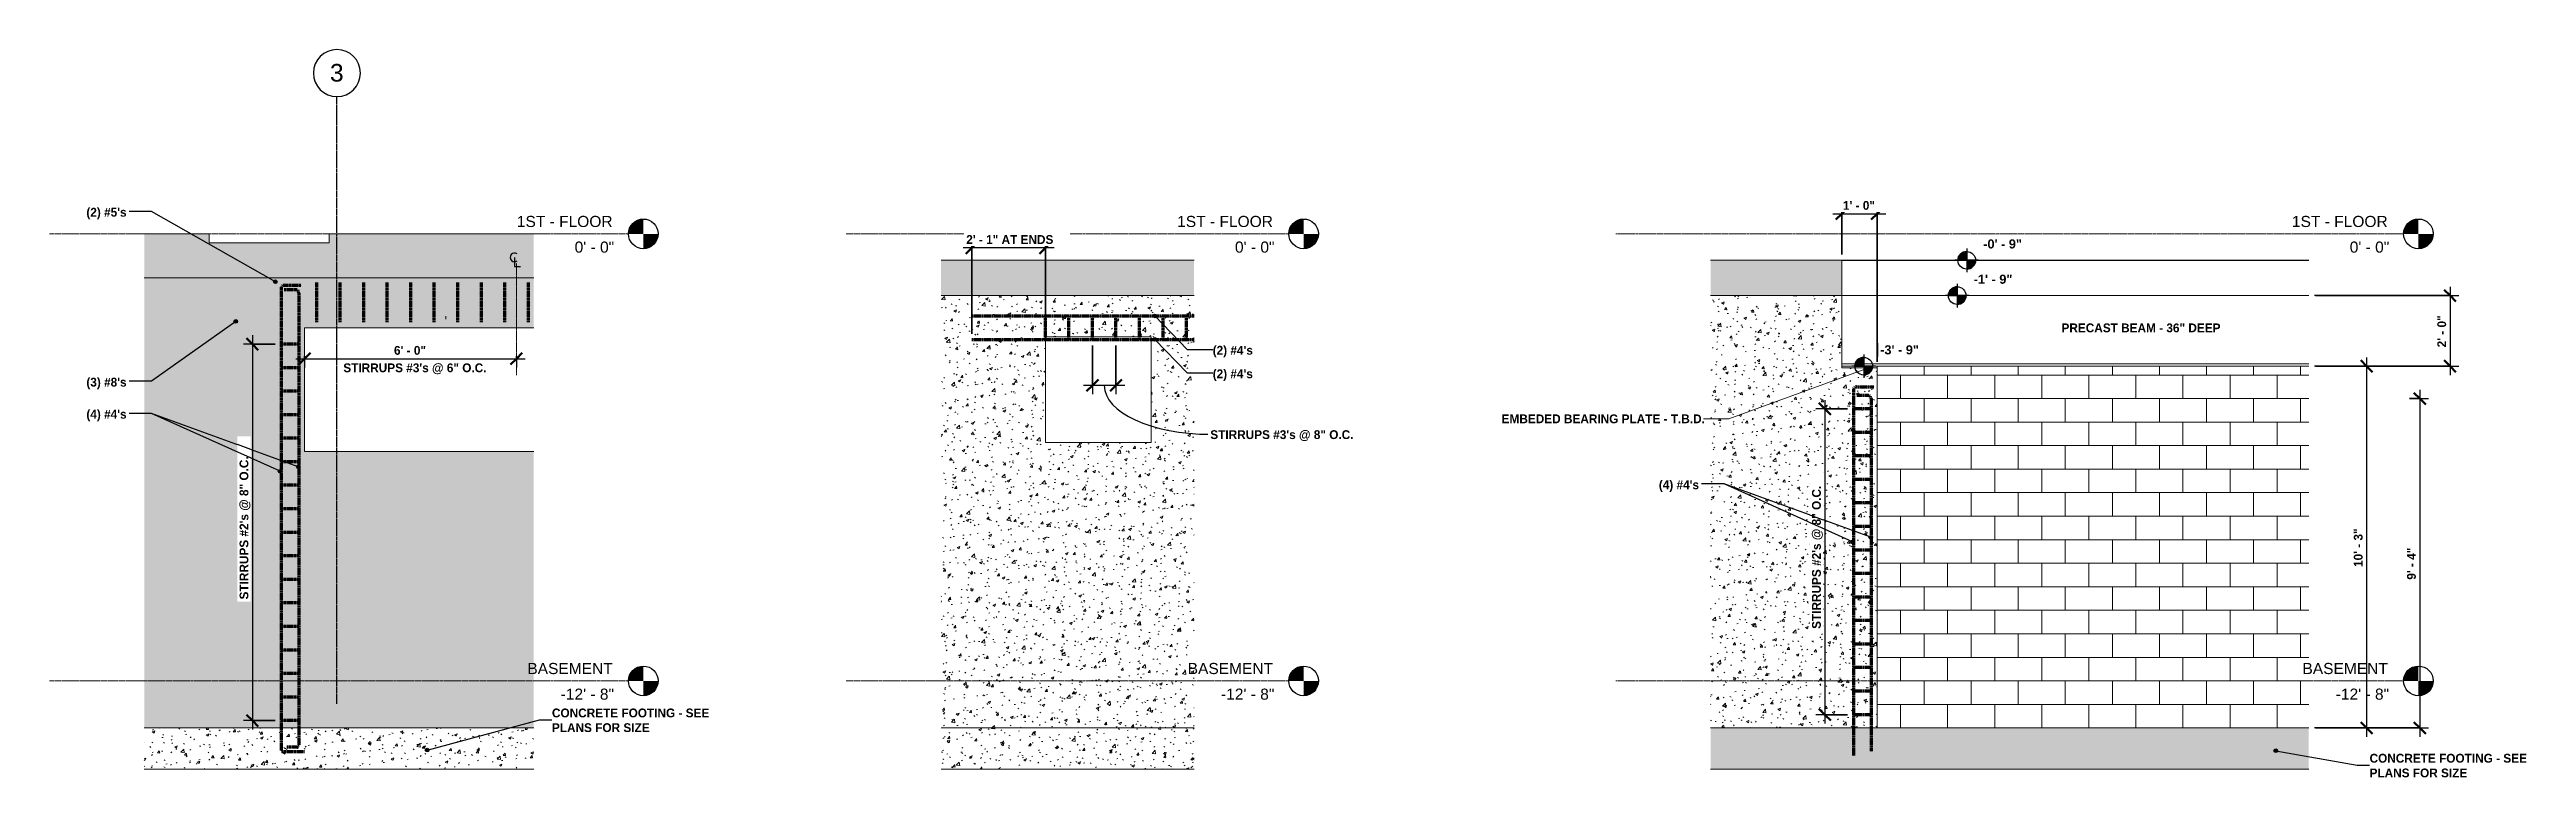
# Model space of a CAD drawing. Header units: inches. Extents: x -11943 to -10128, y -204 to 11732.
# Drawn here: x -10970 to -10128, y -185 to 63 of the extents above; entities that cross this region are included whole.
import ezdxf

# ---------------------------------------------------------------- set-up
doc = ezdxf.new("R2010")
doc.units = ezdxf.units.IN
doc.header["$MEASUREMENT"] = 0
for name, pattern in [('Center 1_4_', [0.53125, 0.25, -0.09375, 0.09375, -0.09375]), ('Dash 1_16_', [0.125, 0.0625, -0.0625]), ('Grid Line 1_2_', [0.875, 0.5, -0.125, 0.125, -0.125])]:
    doc.linetypes.add(name, pattern=pattern)
for name, color, linetype, lineweight in [('A-ANNO-DIMS', 211, 'Continuous', 9), ('A-ANNO-DIMS-32', 211, 'Continuous', 9), ('A-ANNO-IDEN', 131, 'Continuous', 30), ('A-ANNO-NOTE', 131, 'Continuous', 30), ('A-DETL', 90, 'Continuous', 9), ('A-DETL-CNTR', 5, 'Center 1_4_', 9), ('A-FLOR-LEVL', 51, 'Continuous', 9), ('A-WALL-PATT', 111, 'Continuous', 18), ('G-ANNO-DIMS', 111, 'Continuous', 9), ('G-ANNO-TEXT', 231, 'Continuous', 9), ('S-BEAM', 12, 'Continuous', 9), ('S-BEAM-IDEN', 2, 'Continuous', 30), ('S-FNDN', 32, 'Continuous', 18), ('S-GRID', 1, 'Continuous', 9), ('S-GRID-IDEN', 1, 'Continuous', 30)]:
    doc.layers.add(name, color=color, linetype=linetype, lineweight=lineweight)
doc.styles.add('Arial', font='arial.ttf', dxfattribs={"height": 6})
doc.styles.add('Arial_1', font='arial.ttf', dxfattribs={"height": 3.779528})
doc.styles.add('Arial_B_2', font='arialbd.ttf', dxfattribs={"height": 3.095238})
doc.styles.add('Century Gothic_B', font='', dxfattribs={"height": 3})
doc.styles.get('Century Gothic_B').set_extended_font_data('Century Gothic', bold=True)
doc.dimstyles.new('OD__1_16__Tol___2', dxfattribs={"dimscale": 12, "dimtxt": 3.132505, "dimasz": 0.333333, "dimexe": 0.25, "dimexo": 0.166667, "dimgap": 0.041667, "dimtad": 1, "dimdec": 4, "dimrnd": 0.0625, "dimzin": 3, "dimdsep": 46, "dimlunit": 4, "dimtxsty": 'Century Gothic_B', "dimblk1": 'OBLIQUE', "dimblk2": 'OBLIQUE', "dimsah": 1, "dimcen": 0.09, "dimdle": 0.25, "dimazin": 0, "dimtfac": 1, "dimtdec": 4, "dimtix": 1, "dimtmove": 0, "dimatfit": 3, "dimfxl": 1, "dimtvp": 1, "dimtfill": 1, "dimfrac": 2, "dimtolj": 1, "dimtzin": 0, "dimlwd": 30, "dimlwe": 30, "dimarcsym": 2})
doc.dimstyles.new('OD__1_4__Tol__', dxfattribs={"dimscale": 12, "dimtxt": 3.132505, "dimasz": 0.333333, "dimexe": 0.25, "dimexo": 0.166667, "dimgap": 0.041667, "dimtad": 1, "dimrnd": 0.25, "dimzin": 1, "dimdsep": 46, "dimlunit": 4, "dimtxsty": 'Century Gothic_B', "dimblk1": 'OBLIQUE', "dimblk2": 'OBLIQUE', "dimsah": 1, "dimcen": 0.09, "dimdle": 0.25, "dimazin": 0, "dimtfac": 1, "dimtdec": 4, "dimtix": 1, "dimtmove": 1, "dimatfit": 3, "dimfxl": 1, "dimtvp": 1, "dimtfill": 1, "dimfrac": 2, "dimtolj": 1, "dimtzin": 0, "dimlwd": 30, "dimlwe": 30, "dimarcsym": 2})
doc.dimstyles.new('OD__1_4__Tol___1', dxfattribs={"dimscale": 12, "dimtxt": 3.132505, "dimasz": 0.333333, "dimexe": 0.25, "dimexo": 0.166667, "dimgap": 0.041667, "dimtad": 1, "dimrnd": 0.25, "dimzin": 1, "dimdsep": 46, "dimlunit": 4, "dimtxsty": 'Century Gothic_B', "dimblk1": 'OBLIQUE', "dimblk2": 'OBLIQUE', "dimsah": 1, "dimcen": 0.09, "dimdle": 0.25, "dimazin": 0, "dimtfac": 1, "dimtdec": 4, "dimtix": 1, "dimtmove": 0, "dimatfit": 3, "dimfxl": 1, "dimtvp": 1, "dimtfill": 1, "dimfrac": 2, "dimtolj": 1, "dimtzin": 0, "dimlwd": 30, "dimlwe": 30, "dimarcsym": 2})
pattern_1 = [(50, (-10785.496, 0), (9.18064, -0.8031), [0.96, -10.56]), (355, (-10785.496, 0), (-1.7756, 9.6284), [0.768, -8.448]), (100.451, (-10784.731, -0.067), (7.4051, 8.82464), [0.816, -8.975]), (46.184, (-10785.496, 2.56), (13.6606, -2.1188), [1.44, -15.84]), (96.636, (-10784.358, 2.383), (11.9632, 12.469), [1.224, -13.462]), (351.184, (-10785.496, 2.56), (11.9633, 12.4688), [1.152, -12.672]), (21, (-10784.216, 1.92), (7.64023, -5.15327), [0.96, -10.56]), (326, (-10784.216, 1.92), (3.11497, 9.282), [0.768, -8.448]), (71.451, (-10783.579, 1.491), (10.75492, 4.12814), [0.816, -8.975]), (37.5, (-10785.4958, 0), (0.15515, 4.260964), [0.422, -7.923, 0.422, -8.154, -8.48]), (37.5, (-10785.4958, 0), (0.15515, 4.260964), [-16.922, 0.422, -8.058]), (7.5, (-10785.4958, 0), (3.36682, 5.04865), [0.422, -4.467, 0.422, -7.731, -3.232]), (7.5, (-10785.4958, 0), (3.36682, 5.04865), [-13.043, 0.422, -2.81]), (327.5, (-10788.3508, 0), (6.833054, -0.288593), [0.422, -2.778, 0.422, -9.562, -13.248]), (327.5, (-10788.3508, 0), (6.833054, -0.288593), [-13.184, 0.422, -12.826]), (317.5, (-10789.631, 0), (7.46493, 1.28143), [0.422, -3.738, 0.422, -6.208, -9.408]), (317.5, (-10789.631, 0), (7.46493, 1.28143), [-10.79, 0.422, -8.986])]
pattern_2 = [(50, (-9811.397, 0), (9.180645, -0.80309), [0.96, -10.56]), (355, (-9811.397, 0), (-1.77559, 9.62839), [0.768, -8.448]), (100.451, (-9810.632, -0.067), (7.405105, 8.82464), [0.816, -8.975]), (46.184, (-9811.397, 2.56), (13.66062, -2.1188), [1.44, -15.84]), (96.636, (-9810.258, 2.383), (11.96321, 12.46902), [1.224, -13.462]), (351.184, (-9811.397, 2.56), (11.96333, 12.4688), [1.152, -12.672]), (21, (-9810.117, 1.92), (7.640226, -5.153266), [0.96, -10.56]), (326, (-9810.117, 1.92), (3.11497, 9.282), [0.768, -8.448]), (71.451, (-9809.48, 1.491), (10.75492, 4.12814), [0.816, -8.975]), (37.5, (-9811.3972, 0), (0.155151, 4.260964), [0.422, -7.923, 0.422, -8.154, -8.48]), (37.5, (-9811.3972, 0), (0.155151, 4.260964), [-16.922, 0.422, -8.058]), (7.5, (-9811.397, 0), (3.366823, 5.04865), [0.422, -4.467, 0.422, -7.731, -3.232]), (7.5, (-9811.397, 0), (3.366823, 5.04865), [-13.043, 0.422, -2.81]), (327.5, (-9814.2512, 0), (6.833054, -0.288593), [0.422, -2.778, 0.422, -9.562, -13.248]), (327.5, (-9814.2512, 0), (6.833054, -0.288593), [-13.184, 0.422, -12.826]), (317.5, (-9815.531, 0), (7.464926, 1.28143), [0.422, -3.738, 0.422, -6.208, -9.408]), (317.5, (-9815.531, 0), (7.464926, 1.28143), [-10.79, 0.422, -8.986])]
pattern_3 = [(50, (-11453.3955, 0), (9.180645, -0.803093), [0.96, -10.56]), (355, (-11453.3955, 0), (-1.77559, 9.62839), [0.768, -8.448]), (100.451, (-11452.6305, -0.067), (7.405105, 8.824643), [0.816, -8.975]), (46.184, (-11453.396, 2.56), (13.66062, -2.11881), [1.44, -15.84]), (96.636, (-11452.258, 2.383), (11.96321, 12.46902), [1.224, -13.462]), (351.184, (-11453.396, 2.56), (11.96333, 12.46879), [1.152, -12.672]), (21, (-11452.1155, 1.92), (7.640226, -5.153266), [0.96, -10.56]), (326, (-11452.1155, 1.92), (3.11497, 9.282), [0.768, -8.448]), (71.451, (-11451.4795, 1.491), (10.75492, 4.12814), [0.816, -8.975]), (37.5, (-11453.3955, 0), (0.155151, 4.260964), [0.422, -7.923, 0.422, -8.154, -8.48]), (37.5, (-11453.3955, 0), (0.155151, 4.260964), [-16.922, 0.422, -8.058]), (7.5, (-11453.3955, 0), (3.366823, 5.04865), [0.422, -4.467, 0.422, -7.731, -3.232]), (7.5, (-11453.3955, 0), (3.366823, 5.04865), [-13.043, 0.422, -2.81]), (327.5, (-11456.2505, 0), (6.833054, -0.288593), [0.422, -2.778, 0.422, -9.562, -13.248]), (327.5, (-11456.2505, 0), (6.833054, -0.288593), [-13.184, 0.422, -12.826]), (317.5, (-11457.5305, 0), (7.464926, 1.28143), [0.422, -3.738, 0.422, -6.208, -9.408]), (317.5, (-11457.5305, 0), (7.464926, 1.28143), [-10.79, 0.422, -8.986])]

msp = doc.modelspace()

# ---------------------------------------------------------------- texts
at = {"layer": 'A-ANNO-IDEN', "lineweight": 9, "char_height": 3, "attachment_point": 1, "style": 'Century Gothic_B'}
for s, insert, width in [('CONCRETE FOOTING - SEE', (-10799.47476, -161.39479), 64.236), ('PLANS FOR SIZE', (-10799.47476, -166.39479), 37.673), ('CONCRETE FOOTING - SEE', (-10181.55049, -176.79293), 64.236), ('PLANS FOR SIZE', (-10181.55049, -181.79293), 37.673)]:
    msp.add_mtext(s, dxfattribs=dict(at, insert=insert, width=width))
at = {"layer": 'A-ANNO-NOTE', "lineweight": 9, "char_height": 3, "width": 17.574, "attachment_point": 1, "style": 'Century Gothic_B'}
for s, insert in [("(2) #5's", (-10957.74868, 8.84762)), ("(3) #8's", (-10957.74868, -48.93195)), ("(4) #4's", (-10957.74868, -59.82767)), ("(4) #4's", (-10423.17709, -83.82767)), ("(4) #4's", (-10423.17709, -83.82767))]:
    msp.add_mtext(s, dxfattribs=dict(at, insert=insert))
at = {"layer": 'A-FLOR-LEVL', "attachment_point": 1, "style": 'Arial_1'}
for s, insert, char_height, width in [('1ST - FLOOR', (-10811.41137, 6.1025), 3.7795276, 40.097), ('1ST - FLOOR', (-10586.92208, 6.1025), 3.7795276, 40.097), ('1ST - FLOOR', (-10207.95075, 6.1025), 3.7795276, 40.097), ('0\' - 0"', (-10791.76069, -2.61348), 3.779528, 16.564), ('0\' - 0"', (-10567.2714, -2.61348), 3.779528, 16.564), ('0\' - 0"', (-10188.30007, -2.61348), 3.779528, 16.564), ('BASEMENT', (-10807.83342, -145.8975), 3.779528, 35.754), ('BASEMENT', (-10583.34413, -145.8975), 3.779528, 35.754), ('BASEMENT', (-10204.3728, -145.8975), 3.779528, 35.754), ('-12\' - 8"', (-10796.5103, -154.61348), 3.779528, 22.321), ('-12\' - 8"', (-10572.02101, -154.61348), 3.779528, 22.321), ('-12\' - 8"', (-10193.04968, -154.61348), 3.779528, 22.321)]:
    msp.add_mtext(s, dxfattribs=dict(at, insert=insert, char_height=char_height, width=width))
at = {"layer": 'G-ANNO-TEXT', "color": 147, "lineweight": 20, "insert": (-10476.60956, -61.39725), "char_height": 3, "width": 79.992, "attachment_point": 1, "style": 'Century Gothic_B'}
msp.add_mtext('EMBEDED BEARING PLATE - T.B.D.', dxfattribs=at)
at = {"layer": 'S-BEAM-IDEN', "lineweight": 9, "insert": (-10286.2916, -30.46795), "char_height": 3, "width": 63.125, "attachment_point": 1, "style": 'Century Gothic_B'}
msp.add_mtext('PRECAST BEAM - 36" DEEP', dxfattribs=at)
at = {"layer": 'S-GRID-IDEN', "lineweight": 9, "insert": (-10874.94884, 57.76461), "char_height": 6, "width": 5.656, "attachment_point": 1, "style": 'Arial'}
msp.add_mtext('3', dxfattribs=at)

# ---------------------------------------------------------------- blocks, each defined once
blk = doc.blocks.new('Grid - Grid Head - Circle-1738874-DETAIL - REBAR AT AIR INTAKE')
at = {"layer": 'S-GRID-IDEN'}
for start, end in [(0, 180), (180, 360)]:
    blk.add_arc((-2827.32, 54.67), 8, start, end, dxfattribs=at)
blk = doc.blocks.new('Level - Extremo inicial de nivel - Círculo-11789-DETAIL - REBAR AT AIR INTAKE')
at = {"layer": 'A-FLOR-LEVL'}
h = blk.add_hatch(color=256, dxfattribs=at)
edge = h.paths.add_edge_path(flags=0)
edge.add_line((-2723.16, -152), (-2728.2, -152))
edge.add_arc((-2723.16, -152), 5.04, 90, 180, ccw=False)
edge.add_line((-2723.16, -146.96), (-2723.16, -152))
h = blk.add_hatch(color=256, dxfattribs=at)
edge = h.paths.add_edge_path(flags=0)
edge.add_line((-2723.16, -157.04), (-2723.16, -152))
edge.add_line((-2723.16, -152), (-2718.12, -152))
edge.add_arc((-2723.16, -152), 5.04, 270, 360, ccw=False)
at = {"layer": 'A-FLOR-LEVL', "lineweight": 30}
blk.add_circle((-2723.16, -152), 5.04, dxfattribs=at)
blk = doc.blocks.new('DIMBLOCK27-DETAIL - REBAR AT AIR INTAKE')
at = {"layer": 'A-ANNO-DIMS-32', "lineweight": 50}
for p, q in [((-10883.57, -42.47), (-10881.57, -40.47)), ((-10811.57, -42.47), (-10809.57, -40.47)), ((-10883.57, -42.47), (-10885.57, -44.47)), ((-10811.57, -42.47), (-10813.57, -44.47))]:
    blk.add_line(p, q, dxfattribs=at)
at = {"layer": 'A-ANNO-DIMS-32', "lineweight": 30}
for p, q in [((-10883.57, -41.64), (-10883.57, -45.47)), ((-10883.57, -42.47), (-10883.57, -41.64)), ((-10811.57, -41.64), (-10811.57, -45.47)), ((-10811.57, -42.47), (-10811.57, -41.64)), ((-10886.57, -42.47), (-10808.57, -42.47))]:
    blk.add_line(p, q, dxfattribs=at)
at = {"layer": 'A-ANNO-DIMS-32', "color": 0, "lineweight": 30, "insert": (-10870.4, -44.05), "char_height": 3, "width": 54.7741, "attachment_point": 1, "line_spacing_factor": 0.984502, "style": 'Century Gothic_B', "bg_fill": 3, "box_fill_scale": 1.25, "bg_fill_color": 256, "bg_fill_true_color": 13158600, "bg_fill_transparency": 0}
blk.add_mtext('STIRRUPS #3\'s @ 6" O.C.', dxfattribs=at)
at = {"layer": 'A-ANNO-DIMS-32', "color": 0, "lineweight": 30, "insert": (-10853.17, -38.12), "char_height": 3, "width": 13.425, "attachment_point": 1, "line_spacing_factor": 0.984502, "style": 'Century Gothic_B', "bg_fill": 3, "box_fill_scale": 1.25, "bg_fill_color": 256, "bg_fill_true_color": 13158600, "bg_fill_transparency": 0}
blk.add_mtext('6\' - 0"', dxfattribs=at)
blk = doc.blocks.new('_Oblique')
at = {"color": 0, "linetype": 'ByBlock', "lineweight": -2}
blk.add_line((-0.5, -0.5), (0.5, 0.5), dxfattribs=at)
blk = doc.blocks.new('DIMBLOCK28-DETAIL - REBAR AT AIR INTAKE')
at = {"layer": 'A-ANNO-DIMS-32', "lineweight": 30}
for p, q in [((-10893.57, -37.5), (-10904.32, -37.5)), ((-10901.32, -34.5), (-10901.32, -168.5)), ((-10901.32, -37.5), (-10893.57, -37.5)), ((-10893.57, -165.5), (-10904.32, -165.5)), ((-10901.32, -165.5), (-10893.57, -165.5))]:
    blk.add_line(p, q, dxfattribs=at)
at = {"layer": 'A-ANNO-DIMS-32', "lineweight": 50}
for p, q in [((-10901.32, -37.5), (-10903.32, -35.5)), ((-10901.32, -37.5), (-10899.32, -39.5)), ((-10901.32, -165.5), (-10903.32, -163.5)), ((-10901.32, -165.5), (-10899.32, -167.5))]:
    blk.add_line(p, q, dxfattribs=at)
at = {"layer": 'A-ANNO-DIMS-32', "color": 0, "lineweight": 30, "insert": (-10905.67, -124.32), "char_height": 3, "width": 54.7741, "attachment_point": 1, "rotation": 90, "line_spacing_factor": 0.984502, "style": 'Century Gothic_B', "bg_fill": 3, "box_fill_scale": 1.25, "bg_fill_color": 256, "bg_fill_true_color": 13158600, "bg_fill_transparency": 0}
blk.add_mtext('STIRRUPS #2\'s @ 8" O.C.', dxfattribs=at)
blk = doc.blocks.new('Centerline - Centerline 2-1738121-DETAIL - REBAR AT AIR INTAKE')
at = {"layer": 'A-ANNO-NOTE'}
for p, q in [((-2766.92, -8.07), (-2766.92, -11.07)), ((-2766.92, -11.07), (-2764.87, -11.07))]:
    blk.add_line(p, q, dxfattribs=at)
blk.add_arc((-2766.92, -8.02), 1.5, 55.77551, 308.03717, dxfattribs=at)
blk = doc.blocks.new('Level - Extremo inicial de nivel - Círculo-11789-DETAIL - REBAR AT EXHAUST LOUVERS')
at = {"layer": 'A-FLOR-LEVL'}
h = blk.add_hatch(color=256, dxfattribs=at)
edge = h.paths.add_edge_path(flags=0)
edge.add_line((2722.12, -152), (2717.08, -152))
edge.add_arc((2722.12, -152), 5.04, 90, 180, ccw=False)
edge.add_line((2722.12, -146.96), (2722.12, -152))
h = blk.add_hatch(color=256, dxfattribs=at)
edge = h.paths.add_edge_path(flags=0)
edge.add_line((2722.12, -157.04), (2722.12, -152))
edge.add_line((2722.12, -152), (2727.16, -152))
edge.add_arc((2722.12, -152), 5.04, 270, 360, ccw=False)
at = {"layer": 'A-FLOR-LEVL', "lineweight": 30}
blk.add_circle((2722.12, -152), 5.04, dxfattribs=at)
blk = doc.blocks.new('DIMBLOCK29-DETAIL - REBAR AT EXHAUST LOUVERS')
at = {"layer": 'A-ANNO-DIMS-32', "lineweight": 30}
for p, q in [((-10628.72, -4.78), (-10659.72, -4.78)), ((-10656.72, -34), (-10656.72, -1.78)), ((-10656.72, -4.78), (-10656.72, -34)), ((-10631.72, -33), (-10631.72, -1.78)), ((-10631.72, -4.78), (-10631.72, -33))]:
    blk.add_line(p, q, dxfattribs=at)
at = {"layer": 'A-ANNO-DIMS-32', "lineweight": 50}
for p, q in [((-10656.72, -4.78), (-10658.72, -6.78)), ((-10656.72, -4.78), (-10654.72, -2.78)), ((-10631.72, -4.78), (-10633.72, -6.78)), ((-10631.72, -4.78), (-10629.72, -2.78))]:
    blk.add_line(p, q, dxfattribs=at)
at = {"layer": 'A-ANNO-DIMS-32', "color": 0, "lineweight": 30, "insert": (-10658.62, -0.43), "char_height": 3, "width": 34.5471, "attachment_point": 1, "line_spacing_factor": 0.984502, "style": 'Century Gothic_B', "bg_fill": 3, "box_fill_scale": 1.25, "bg_fill_color": 256, "bg_fill_true_color": 13158600, "bg_fill_transparency": 0}
blk.add_mtext('2\' - 1" AT ENDS', dxfattribs=at)
blk = doc.blocks.new('DIMBLOCK30-DETAIL - REBAR AT EXHAUST LOUVERS')
at = {"layer": 'A-ANNO-DIMS-32', "lineweight": 30}
for p, q in [((-10615.72, -38), (-10615.72, -54.51)), ((-10615.72, -51.51), (-10615.72, -38)), ((-10607.72, -38), (-10607.72, -54.51)), ((-10607.72, -51.51), (-10607.72, -38)), ((-10604.72, -51.51), (-10618.72, -51.51))]:
    blk.add_line(p, q, dxfattribs=at)
at = {"layer": 'A-ANNO-DIMS-32', "lineweight": 50}
for p, q in [((-10615.72, -51.51), (-10613.72, -49.51)), ((-10607.72, -51.51), (-10605.72, -49.51)), ((-10615.72, -51.51), (-10617.72, -53.51)), ((-10607.72, -51.51), (-10609.72, -53.51))]:
    blk.add_line(p, q, dxfattribs=at)
at = {"layer": 'A-ANNO-DIMS-32', "lineweight": 30}
blk.add_ellipse((-10575.66, -51.51), major_axis=(36.06, 0), ratio=0.461743, start_param=3.141593, end_param=4.712389, dxfattribs=at)
at = {"layer": 'A-ANNO-DIMS-32', "color": 0, "lineweight": 30, "insert": (-10575.66, -66.77), "char_height": 3, "width": 54.7741, "attachment_point": 1, "line_spacing_factor": 0.984502, "style": 'Century Gothic_B', "bg_fill": 3, "box_fill_scale": 1.25, "bg_fill_color": 256, "bg_fill_true_color": 13158600, "bg_fill_transparency": 0}
blk.add_mtext('STIRRUPS #3\'s @ 8" O.C.', dxfattribs=at)
blk = doc.blocks.new('034100 - Precast Structural Concrete - Inverted Tee - PRECAST BEAM - 36_ DEEP-1973334-DETAIL - REINFORCING AT SOUTH WALL LINTELS Copy 1')
at = {"layer": 'S-BEAM', "color": 143}
for p, q in [((-11169.17, -21), (-11169.17, -9)), ((-11010.42, -9), (-11169.17, -9)), ((-11169.17, -9.06), (-11010.42, -9.06)), ((-11169.17, -44.21), (-11169.17, -21)), ((-11169.17, -21), (-11010.42, -21)), ((-11169.17, -45), (-11169.17, -44.21)), ((-11169.17, -44.21), (-11010.42, -44.21)), ((-11169.17, -45), (-11010.42, -45))]:
    blk.add_line(p, q, dxfattribs=at)
blk = doc.blocks.new('Level - Extremo inicial de nivel - Círculo-11789-DETAIL - REINFORCING AT SOUTH WALL LINTELS Copy 1')
at = {"layer": 'A-FLOR-LEVL'}
h = blk.add_hatch(color=256, dxfattribs=at)
edge = h.paths.add_edge_path(flags=0)
edge.add_line((-10973.14, -152), (-10978.18, -152))
edge.add_arc((-10973.14, -152), 5.04, 90, 180, ccw=False)
edge.add_line((-10973.14, -146.96), (-10973.14, -152))
h = blk.add_hatch(color=256, dxfattribs=at)
edge = h.paths.add_edge_path(flags=0)
edge.add_line((-10973.14, -157.04), (-10973.14, -152))
edge.add_line((-10973.14, -152), (-10968.1, -152))
edge.add_arc((-10973.14, -152), 5.04, 270, 360, ccw=False)
at = {"layer": 'A-FLOR-LEVL', "lineweight": 30}
blk.add_circle((-10973.14, -152), 5.04, dxfattribs=at)
blk = doc.blocks.new('DIMBLOCK31-DETAIL - REINFORCING AT SOUTH WALL LINTELS Copy 1')
at = {"layer": 'A-ANNO-DIMS-32', "lineweight": 30}
for p, q in [((-10182.56, -42), (-10182.56, -171)), ((-10182.56, -45), (-10200.24, -45)), ((-10199.99, -45), (-10179.56, -45)), ((-10182.56, -168), (-10200.24, -168)), ((-10199.99, -168), (-10179.56, -168))]:
    blk.add_line(p, q, dxfattribs=at)
at = {"layer": 'A-ANNO-DIMS-32', "lineweight": 50}
for p, q in [((-10182.56, -45), (-10184.56, -43)), ((-10182.56, -45), (-10180.56, -47)), ((-10182.56, -168), (-10184.56, -166)), ((-10182.56, -168), (-10180.56, -170))]:
    blk.add_line(p, q, dxfattribs=at)
at = {"layer": 'A-ANNO-DIMS-32', "color": 0, "lineweight": 30, "insert": (-10186.91, -113.26), "char_height": 3, "width": 16.2294, "attachment_point": 1, "rotation": 90, "line_spacing_factor": 0.984502, "style": 'Century Gothic_B', "bg_fill": 3, "box_fill_scale": 1.25, "bg_fill_color": 256, "bg_fill_true_color": 13158600, "bg_fill_transparency": 0}
blk.add_mtext('10\' - 3"', dxfattribs=at)
blk = doc.blocks.new('DIMBLOCK32-DETAIL - REINFORCING AT SOUTH WALL LINTELS Copy 1')
at = {"layer": 'A-ANNO-DIMS-32', "lineweight": 30}
for p, q in [((-10154.19, -21), (-10200.24, -21)), ((-10199.99, -21), (-10151.19, -21)), ((-10154.19, -18), (-10154.19, -48)), ((-10154.19, -45), (-10200.24, -45)), ((-10199.99, -45), (-10151.19, -45))]:
    blk.add_line(p, q, dxfattribs=at)
at = {"layer": 'A-ANNO-DIMS-32', "lineweight": 50}
for p, q in [((-10154.19, -21), (-10156.19, -19)), ((-10154.19, -21), (-10152.19, -23)), ((-10154.19, -45), (-10156.19, -43)), ((-10154.19, -45), (-10152.19, -47))]:
    blk.add_line(p, q, dxfattribs=at)
at = {"layer": 'A-ANNO-DIMS-32', "color": 0, "lineweight": 30, "insert": (-10158.53, -38.59), "char_height": 3, "width": 13.425, "attachment_point": 1, "rotation": 90, "line_spacing_factor": 0.984502, "style": 'Century Gothic_B', "bg_fill": 3, "box_fill_scale": 1.25, "bg_fill_color": 256, "bg_fill_true_color": 13158600, "bg_fill_transparency": 0}
blk.add_mtext('2\' - 0"', dxfattribs=at)
blk = doc.blocks.new('Spot Elevations - Spot Elevation - Target Filled-1738873-DETAIL - REINFORCING AT SOUTH WALL LINTELS Copy 1')
at = {"layer": 'G-ANNO-DIMS'}
h = blk.add_hatch(color=256, dxfattribs=at)
edge = h.paths.add_edge_path(flags=0)
edge.add_line((-11129.93, -21), (-11132.93, -21))
edge.add_arc((-11129.93, -21), 3, 90, 180, ccw=False)
edge.add_line((-11129.93, -18), (-11129.93, -21))
h = blk.add_hatch(color=256, dxfattribs=at)
edge = h.paths.add_edge_path(flags=0)
edge.add_line((-11129.93, -21), (-11126.93, -21))
edge.add_arc((-11129.93, -21), 3, 270, 360, ccw=False)
edge.add_line((-11129.93, -24), (-11129.93, -21))
at = {"layer": 'G-ANNO-DIMS', "lineweight": 30}
for p, q in [((-11125.93, -21), (-11133.93, -21)), ((-11132.93, -21), (-11129.93, -21)), ((-11129.93, -17.02), (-11129.93, -25)), ((-11129.93, -21), (-11129.93, -18)), ((-11129.93, -21), (-11129.93, -24)), ((-11126.93, -21), (-11129.93, -21))]:
    blk.add_line(p, q, dxfattribs=at)
blk.add_circle((-11129.93, -21), 3, dxfattribs=at)
for start, end in [(90, 180), (270, 360)]:
    blk.add_arc((-11129.93, -21), 3, start, end, dxfattribs=at)
blk = doc.blocks.new('DIMBLOCK33-DETAIL - REINFORCING AT SOUTH WALL LINTELS Copy 1')
at = {"layer": 'A-ANNO-DIMS-32', "lineweight": 50}
for p, q in [((-10366.75, -59.5), (-10368.75, -57.5)), ((-10366.75, -59.5), (-10364.75, -61.5)), ((-10366.75, -163.5), (-10368.75, -161.5)), ((-10366.75, -163.5), (-10364.75, -165.5))]:
    blk.add_line(p, q, dxfattribs=at)
at = {"layer": 'A-ANNO-DIMS-32', "lineweight": 30}
for p, q in [((-10366.75, -56.5), (-10366.75, -166.5)), ((-10359, -59.5), (-10369.75, -59.5)), ((-10366.75, -59.5), (-10359, -59.5)), ((-10359, -163.5), (-10369.75, -163.5)), ((-10366.75, -163.5), (-10359, -163.5))]:
    blk.add_line(p, q, dxfattribs=at)
at = {"layer": 'A-ANNO-DIMS-32', "color": 0, "lineweight": 30, "insert": (-10371.1, -134.32), "char_height": 3, "width": 54.7741, "attachment_point": 1, "rotation": 90, "line_spacing_factor": 0.984502, "style": 'Century Gothic_B', "bg_fill": 3, "box_fill_scale": 1.25, "bg_fill_color": 256, "bg_fill_true_color": 13158600, "bg_fill_transparency": 0}
blk.add_mtext('STIRRUPS #2\'s @ 8" O.C.', dxfattribs=at)
blk = doc.blocks.new('DIMBLOCK34-DETAIL - REINFORCING AT SOUTH WALL LINTELS Copy 1')
at = {"layer": 'A-ANNO-DIMS-32', "lineweight": 30}
for p, q in [((-10167.99, -56), (-10161.48, -56)), ((-10164.48, -56), (-10167.99, -56)), ((-10164.48, -53), (-10164.48, -171)), ((-10164.48, -168), (-10200.24, -168)), ((-10199.99, -168), (-10161.48, -168))]:
    blk.add_line(p, q, dxfattribs=at)
at = {"layer": 'A-ANNO-DIMS-32', "lineweight": 50}
for p, q in [((-10164.48, -56), (-10166.48, -54)), ((-10164.48, -56), (-10162.48, -58)), ((-10164.48, -168), (-10166.48, -166)), ((-10164.48, -168), (-10162.48, -170))]:
    blk.add_line(p, q, dxfattribs=at)
at = {"layer": 'A-ANNO-DIMS-32', "color": 0, "lineweight": 30, "insert": (-10168.83, -117.59), "char_height": 3, "width": 13.425, "attachment_point": 1, "rotation": 90, "line_spacing_factor": 0.984502, "style": 'Century Gothic_B', "bg_fill": 3, "box_fill_scale": 1.25, "bg_fill_color": 256, "bg_fill_true_color": 13158600, "bg_fill_transparency": 0}
blk.add_mtext('9\' - 4"', dxfattribs=at)
blk = doc.blocks.new('DIMBLOCK35-DETAIL - REINFORCING AT SOUTH WALL LINTELS Copy 1')
at = {"layer": 'A-ANNO-DIMS-32', "lineweight": 30}
for p, q in [((-10361, -7), (-10361, 9.83)), ((-10349, -43.5), (-10349, 9.83)), ((-10364, 6.83), (-10346, 6.83)), ((-10361, 6.83), (-10361, -7)), ((-10349, 6.83), (-10349, -43.5))]:
    blk.add_line(p, q, dxfattribs=at)
at = {"layer": 'A-ANNO-DIMS-32', "lineweight": 50}
for p, q in [((-10361, 6.83), (-10359, 8.83)), ((-10349, 6.83), (-10347, 8.83)), ((-10361, 6.83), (-10363, 4.83)), ((-10349, 6.83), (-10351, 4.83))]:
    blk.add_line(p, q, dxfattribs=at)
at = {"layer": 'A-ANNO-DIMS-32', "color": 0, "lineweight": 30, "insert": (-10360.59, 11.17), "char_height": 3, "width": 13.425, "attachment_point": 1, "line_spacing_factor": 0.984502, "style": 'Century Gothic_B', "bg_fill": 3, "box_fill_scale": 1.25, "bg_fill_color": 256, "bg_fill_true_color": 13158600, "bg_fill_transparency": 0}
blk.add_mtext('1\' - 0"', dxfattribs=at)

# ---------------------------------------------------------------- hatches: boundary and pattern name
at = {"layer": 'A-ANNO-IDEN'}
h = msp.add_hatch(color=256, dxfattribs=at)
edge = h.paths.add_edge_path(flags=0)
edge.add_arc((-10841.9305, -175.52716), 0.625, 0, 360)
h = msp.add_hatch(color=256, dxfattribs=at)
edge = h.paths.add_edge_path(flags=0)
edge.add_arc((-10213.44656, -175.74579), 0.625, 0, 360)
at = {"layer": 'A-ANNO-NOTE'}
h = msp.add_hatch(color=256, dxfattribs=at)
edge = h.paths.add_edge_path(flags=0)
edge.add_arc((-10893.50894, -16.28082), 0.625, 0, 360)
h = msp.add_hatch(color=256, dxfattribs=at)
edge = h.paths.add_edge_path(flags=0)
edge.add_arc((-10594.4681, -27.88645), 0.625, 0, 360)
h = msp.add_hatch(color=256, dxfattribs=at)
edge = h.paths.add_edge_path(flags=0)
edge.add_arc((-10885.69634, -79.17307), 0.625, 0, 360)
h = msp.add_hatch(color=256, dxfattribs=at)
edge = h.paths.add_edge_path(flags=0)
edge.add_arc((-10357.34971, -104.73271), 0.625, 0, 360)
h = msp.add_hatch(color=256, dxfattribs=at)
edge = h.paths.add_edge_path(flags=0)
edge.add_arc((-10351.12475, -103.17307), 0.625, 0, 360)
h = msp.add_hatch(color=256, dxfattribs=at)
edge = h.paths.add_edge_path(flags=0)
edge.add_arc((-10351.12475, -103.17307), 0.625, 0, 360)
at = {"layer": 'A-WALL-PATT', "lineweight": 9}
h = msp.add_hatch(dxfattribs=at)
h.set_pattern_fill('FP_5', color=256, style=0, pattern_type=2)
h.set_pattern_definition(pattern_1)
h.paths.add_polyline_path([(-10805.67942, -168), (-10805.67942, -74), (-10883.57249, -74), (-10883.57249, -32), (-10805.67942, -32), (-10805.67942, -15), (-10938.05018, -15), (-10938.05018, -168)], flags=0)
h = msp.add_hatch(dxfattribs=at)
h.set_pattern_fill('FP_6', color=256, style=0, pattern_type=2)
h.set_pattern_definition(pattern_2)
h.paths.add_polyline_path([(-10581.1954, -168), (-10581.1954, -21), (-10667.15424, -21), (-10667.15424, -168)], flags=0)
h.paths.add_polyline_path([(-10631.72045, -71), (-10631.72045, -35), (-10595.72045, -35), (-10595.72045, -71)], flags=0)
h = msp.add_hatch(dxfattribs=at)
h.set_pattern_fill('FP_1', color=256, style=0, pattern_type=2)
h.set_pattern_definition(pattern_3)
h.paths.add_polyline_path([(-10349.00091, -168), (-10349.00091, -45.5), (-10361.00091, -45.5), (-10361.00091, -21), (-10405.57025, -21), (-10405.57025, -168)], flags=0)
h = msp.add_hatch(dxfattribs=at)
h.set_pattern_fill('FP_7', color=256, style=0, pattern_type=2)
h.set_pattern_definition([(0, (-10061.0005, -176), (0, 8), []), (90, (-10061.0005, -176), (-8, 8), [8, -8])])
h.paths.add_polyline_path([(-10202.2321, -168), (-10202.2321, -45), (-10349.00091, -45), (-10349.00091, -168)], flags=0)
at = {"layer": 'S-FNDN'}
for points in [[(-10883.57249, -15), (-10805.67942, -15), (-10805.67942, 0), (-10875.17249, 0), (-10875.17249, -3), (-10916.00999, -3), (-10916.00999, 0), (-10938.05018, 0), (-10938.05018, -15)], [(-10631.72045, -21), (-10581.1954, -21), (-10581.1954, -9), (-10667.15424, -9), (-10667.15424, -21)], [(-10405.57025, -21), (-10361.00091, -21), (-10361.00091, -9), (-10405.57025, -9), (-10405.57025, -20.41356)]]:
    msp.add_hatch(color=256, dxfattribs=at).paths.add_polyline_path(points, flags=0)
at = {"layer": 'S-FNDN', "lineweight": 9}
h = msp.add_hatch(dxfattribs=at)
h.set_pattern_fill('FP_5', color=256, style=0, pattern_type=2)
h.set_pattern_definition(pattern_1)
h.paths.add_polyline_path([(-10805.67942, -182), (-10805.67942, -168), (-10938.05018, -168), (-10938.05018, -182), (-10883.57249, -182)], flags=0)
h = msp.add_hatch(dxfattribs=at)
h.set_pattern_fill('FP_6', color=256, style=0, pattern_type=2)
h.set_pattern_definition(pattern_2)
h.paths.add_polyline_path([(-10595.72045, -182), (-10581.1954, -182), (-10581.1954, -168), (-10667.15424, -168), (-10667.15424, -182), (-10631.72045, -182)], flags=0)
h = msp.add_hatch(dxfattribs=at)
h.set_pattern_fill('FP_1', color=256, style=0, pattern_type=2)
h.set_pattern_definition(pattern_3)
h.paths.add_polyline_path([(-10202.2321, -182), (-10202.2321, -168), (-10405.57025, -168), (-10405.57025, -182)], flags=0)

# ---------------------------------------------------------------- linework, layer by layer
at = {"layer": 'A-ANNO-IDEN'}
for p, q in [((-10841.9305, -175.52716), (-10803.70587, -165.2297)), ((-10803.70587, -165.2297), (-10799.47476, -165.2297)), ((-10213.44656, -175.74579), (-10185.7816, -180.62784)), ((-10185.7816, -180.62784), (-10181.55049, -180.62784))]:
    msp.add_line(p, q, dxfattribs=at)
for centre in [(-10841.9305, -175.52716), (-10213.44656, -175.74579)]:
    msp.add_circle(centre, 0.625, dxfattribs=at)
at = {"layer": 'A-ANNO-NOTE'}
for p, q in [((-10935.56133, 7.63368), (-10943.24789, 7.63368)), ((-10893.50894, -16.28082), (-10935.56133, 7.63368)), ((-10935.56133, -50.14588), (-10943.24789, -50.14588)), ((-10935.56133, -61.04161), (-10943.24789, -61.04161)), ((-10935.56133, -61.04161), (-10943.24789, -61.04161)), ((-10400.98974, -85.04161), (-10408.67631, -85.04161)), ((-10400.98974, -85.04161), (-10408.67631, -85.04161)), ((-10400.98974, -85.04161), (-10408.67631, -85.04161)), ((-10400.98974, -85.04161), (-10408.67631, -85.04161)), ((-10351.12475, -103.17307), (-10400.98974, -85.04161)), ((-10357.34971, -104.73271), (-10400.98974, -85.04161))]:
    msp.add_line(p, q, dxfattribs=at)
for centre in [(-10893.50894, -16.28082), (-10594.4681, -27.88645), (-10885.69634, -79.17307), (-10357.34971, -104.73271), (-10351.12475, -103.17307), (-10351.12475, -103.17307)]:
    msp.add_circle(centre, 0.625, dxfattribs=at)
at = {"layer": 'A-DETL', "linetype": 'Dash 1_16_', "lineweight": 70}
for p, q in [((-10879.57249, -16.5), (-10879.57249, -30)), ((-10871.57249, -16.5), (-10871.57249, -30)), ((-10863.57249, -16.5), (-10863.57249, -30)), ((-10855.57249, -16.5), (-10855.57249, -30)), ((-10847.57249, -16.5), (-10847.57249, -30)), ((-10839.57249, -16.5), (-10839.57249, -30)), ((-10831.57249, -16.5), (-10831.57249, -30)), ((-10823.57249, -16.5), (-10823.57249, -30)), ((-10815.57249, -16.5), (-10815.57249, -30)), ((-10807.57249, -16.5), (-10807.57249, -30)), ((-10891.57249, -18.5), (-10891.57249, -175.5)), ((-10890.57249, -17.5), (-10884.57249, -17.5)), ((-10886.57249, -19), (-10890.57249, -19)), ((-10885.57249, -20), (-10885.57249, -174)), ((-10581.1954, -28), (-10656.72045, -28)), ((-10631.72045, -36), (-10631.72045, -28)), ((-10623.72045, -36), (-10623.72045, -28)), ((-10615.72045, -36), (-10615.72045, -28)), ((-10607.72045, -36), (-10607.72045, -28)), ((-10599.72045, -36), (-10599.72045, -28)), ((-10591.72045, -36), (-10591.72045, -28)), ((-10583.72045, -36), (-10583.72045, -28)), ((-10885.57249, -37.5), (-10891.57249, -37.5)), ((-10581.1954, -36), (-10656.72045, -36)), ((-10885.57249, -45.5), (-10891.57249, -45.5)), ((-10885.57249, -53.5), (-10891.57249, -53.5)), ((-10357.00091, -53), (-10357.00091, -177.5)), ((-10356.00091, -52), (-10350.00091, -52)), ((-10352.00091, -55), (-10356.00091, -55)), ((-10351.00091, -56), (-10351.00091, -176)), ((-10885.57249, -61.5), (-10891.57249, -61.5)), ((-10351.00091, -59.5), (-10357.00091, -59.5)), ((-10885.57249, -69.5), (-10891.57249, -69.5)), ((-10351.00091, -67.5), (-10357.00091, -67.5)), ((-10351.00091, -75.5), (-10357.00091, -75.5)), ((-10885.57249, -77.5), (-10891.57249, -77.5)), ((-10351.00091, -83.5), (-10357.00091, -83.5)), ((-10885.57249, -85.5), (-10891.57249, -85.5)), ((-10351.00091, -91.5), (-10357.00091, -91.5)), ((-10885.57249, -93.5), (-10891.57249, -93.5)), ((-10351.00091, -99.5), (-10357.00091, -99.5)), ((-10885.57249, -101.5), (-10891.57249, -101.5)), ((-10351.00091, -107.5), (-10357.00091, -107.5)), ((-10885.57249, -109.5), (-10891.57249, -109.5)), ((-10885.57249, -117.5), (-10891.57249, -117.5)), ((-10351.00091, -115.5), (-10357.00091, -115.5)), ((-10885.57249, -125.5), (-10891.57249, -125.5)), ((-10351.00091, -123.5), (-10357.00091, -123.5)), ((-10885.57249, -133.5), (-10891.57249, -133.5)), ((-10351.00091, -131.5), (-10357.00091, -131.5)), ((-10885.57249, -141.5), (-10891.57249, -141.5)), ((-10351.00091, -139.5), (-10357.00091, -139.5)), ((-10885.57249, -149.5), (-10891.57249, -149.5)), ((-10351.00091, -147.5), (-10357.00091, -147.5)), ((-10885.57249, -157.5), (-10891.57249, -157.5)), ((-10351.00091, -155.5), (-10357.00091, -155.5)), ((-10885.57249, -165.5), (-10891.57249, -165.5)), ((-10351.00091, -163.5), (-10357.00091, -163.5)), ((-10891.07249, -176), (-10883.57249, -176)), ((-10886.07249, -174.5), (-10889.57249, -174.5))]:
    msp.add_line(p, q, dxfattribs=at)
for centre, radius, start, end in [((-10890.57249, -18.5), 1, 90, 180), ((-10886.57249, -20), 1, 0, 90), ((-10356.00091, -53), 1, 90, 180), ((-10352.00091, -56), 1, 0, 90), ((-10891.07249, -175.5), 0.5, 180, 270), ((-10886.07249, -174), 0.5, 270, 0)]:
    msp.add_arc(centre, radius, start, end, dxfattribs=at)
at = {"layer": 'A-DETL-CNTR'}
for p, q in [((-10811.57249, -48), (-10811.57249, -10)), ((-10835.57249, -29), (-10835.57249, -28))]:
    msp.add_line(p, q, dxfattribs=at)
at = {"layer": 'A-FLOR-LEVL', "linetype": 'Grid Line 1_2_'}
for p, q in [((-10970.27259, 0), (-10773.44922, 0)), ((-10699.40333, 0), (-10548.95993, 0)), ((-10437.79193, 0), (-10169.9886, 0)), ((-10970.27259, -152), (-10773.44922, -152)), ((-10699.40333, -152), (-10548.95993, -152)), ((-10437.79193, -152), (-10169.9886, -152))]:
    msp.add_line(p, q, dxfattribs=at)
at = {"layer": 'G-ANNO-TEXT', "color": 147, "lineweight": 20}
msp.add_line((-10399.34534, -62.89725), (-10408.04641, -62.89725), dxfattribs=at)
at = {"layer": 'S-FNDN'}
for p, q in [((-10916.00999, 0), (-10938.05018, 0)), ((-10916.00999, -3), (-10916.00999, 0)), ((-10805.67942, 0), (-10875.17249, 0)), ((-10875.17249, 0), (-10875.17249, -3)), ((-10875.17249, -3), (-10916.00999, -3)), ((-10805.67942, -15), (-10938.05018, -15)), ((-10667.15424, -9), (-10581.1954, -9)), ((-10405.57025, -9), (-10361.00091, -9)), ((-10361.00091, -45.5), (-10361.00091, -9)), ((-10581.1954, -21), (-10667.15424, -21)), ((-10361.00091, -21), (-10405.57025, -21)), ((-10883.57249, -32), (-10805.67942, -32)), ((-10883.57249, -74), (-10883.57249, -32)), ((-10631.72045, -35), (-10595.72045, -35)), ((-10631.72045, -71), (-10631.72045, -35)), ((-10595.72045, -35), (-10595.72045, -71)), ((-10349.00091, -45.5), (-10361.00091, -45.5)), ((-10349.00091, -168), (-10349.00091, -45)), ((-10805.67942, -74), (-10883.57249, -74)), ((-10595.72045, -71), (-10631.72045, -71))]:
    msp.add_line(p, q, dxfattribs=at)
at = {"layer": 'S-FNDN', "color": 253}
for p, q in [((-10938.05018, -168), (-10805.67942, -168)), ((-10667.15424, -168), (-10581.1954, -168)), ((-10405.57025, -168), (-10202.2321, -168)), ((-10938.05018, -182), (-10805.67942, -182)), ((-10667.15424, -182), (-10581.1954, -182)), ((-10405.57025, -182), (-10202.2321, -182))]:
    msp.add_line(p, q, dxfattribs=at)
at = {"layer": 'S-GRID', "linetype": 'Grid Line 1_2_', "lineweight": 30}
msp.add_line((-10872.57249, -159.83557), (-10872.57249, 46.66863), dxfattribs=at)

# ---------------------------------------------------------------- block references
at = {"layer": 'A-ANNO-NOTE'}
msp.add_blockref('Centerline - Centerline 2-1738121-DETAIL - REBAR AT AIR INTAKE', (-8045.24876, 0), dxfattribs=at)
at = {"layer": 'A-FLOR-LEVL', "lineweight": 30}
for name, p in [('Level - Extremo inicial de nivel - Círculo-11789-DETAIL - REBAR AT AIR INTAKE', (-8045.24876, 152)), ('Level - Extremo inicial de nivel - Círculo-11789-DETAIL - REBAR AT EXHAUST LOUVERS', (-13266.04418, 152)), ('Level - Extremo inicial de nivel - Círculo-11789-DETAIL - REINFORCING AT SOUTH WALL LINTELS Copy 1', (808.18849, 152)), ('Level - Extremo inicial de nivel - Círculo-11789-DETAIL - REBAR AT AIR INTAKE', (-8045.24876, 0)), ('Level - Extremo inicial de nivel - Círculo-11789-DETAIL - REBAR AT EXHAUST LOUVERS', (-13266.04418, 0)), ('Level - Extremo inicial de nivel - Círculo-11789-DETAIL - REINFORCING AT SOUTH WALL LINTELS Copy 1', (808.18849, 0))]:
    msp.add_blockref(name, p, dxfattribs=at)
at = {"layer": 'G-ANNO-DIMS', "lineweight": 30}
for p in [(808.18849, 0), (776.4044, -24)]:
    msp.add_blockref('Spot Elevations - Spot Elevation - Target Filled-1738873-DETAIL - REINFORCING AT SOUTH WALL LINTELS Copy 1', p, dxfattribs=at)
at = {"layer": 'S-BEAM', "color": 143}
msp.add_blockref('034100 - Precast Structural Concrete - Inverted Tee - PRECAST BEAM - 36_ DEEP-1973334-DETAIL - REINFORCING AT SOUTH WALL LINTELS Copy 1', (808.18849, 0), dxfattribs=at)
at = {"layer": 'S-GRID-IDEN'}
msp.add_blockref('Grid - Grid Head - Circle-1738874-DETAIL - REBAR AT AIR INTAKE', (-8045.24876, 0), dxfattribs=at)

msp.set_redraw_order([(e.dxf.handle, doc.entitydb.next_handle()) for e in msp.query("TEXT MTEXT ATTDEF DIMENSION ARC_DIMENSION")])  # texts and dimensions are drawn at this point

# ---------------------------------------------------------------- next in the draw order: texts
at = {"layer": 'G-ANNO-DIMS', "char_height": 3.095238, "width": 15.3526542, "attachment_point": 1, "line_spacing_factor": 0.941778, "style": 'Arial_B_2', "bg_fill": 3, "box_fill_scale": 1.25, "bg_fill_color": 256, "bg_fill_true_color": 13158600, "bg_fill_transparency": 0}
for s, insert in [('-1\' - 9"', (-10316.13981, -13.8845)), ('-3\' - 9"', (-10347.9239, -37.8845))]:
    msp.add_mtext(s, dxfattribs=dict(at, insert=insert))

# ---------------------------------------------------------------- next in the draw order: dimensions: what is measured, and where the dimension line sits
at = {"layer": 'A-ANNO-DIMS', "lineweight": 30}
dim = msp.add_linear_dim(base=(-10656.72045, -4.77608), p1=(-10631.72045, -35), p2=(-10656.72045, -36), dimstyle='OD__1_4__Tol___1', override={"dimpost": '<>AT ENDS', "dimfxl": 25.019992}, dxfattribs=at)
dim.commit()
dim.dimension.update_dxf_attribs({"geometry": 'DIMBLOCK29-DETAIL - REBAR AT EXHAUST LOUVERS', "text_midpoint": (-10644.22045, -2.70062)})
for base, p1, p2, override, picture, middle in [((-10901.32413, -165.5), (-10891.57249, -37.5), (-10891.57249, -165.5), {"dimpost": '<>', "dimfxl": 128}, 'DIMBLOCK28-DETAIL - REBAR AT AIR INTAKE', (-10903.43222, -101.5)), ((-10366.75254, -163.5), (-10357.00091, -59.5), (-10357.00091, -163.5), {"dimpost": '<>', "dimfxl": 104}, 'DIMBLOCK33-DETAIL - REINFORCING AT SOUTH WALL LINTELS Copy 1', (-10368.86063, -111.5))]:
    dim = msp.add_linear_dim(base=base, p1=p1, p2=p2, angle=90, text='STIRRUPS #2\'s @ 8" O.C.', dimstyle='OD__1_4__Tol___1', override=override, dxfattribs=at)
    dim.commit()
    dim.dimension.update_dxf_attribs({"geometry": picture, "text_midpoint": middle})
dim = msp.add_linear_dim(base=(-10811.57249, -42.46854), p1=(-10883.57249, -39.64011), p2=(-10811.57249, -39.64011), text='<>\\XSTIRRUPS #3\'s @ 6" O.C.', dimstyle='OD__1_4__Tol___1', override={"dimpost": '<>', "dimfxl": 72}, dxfattribs=at)
dim.commit()
dim.dimension.update_dxf_attribs({"geometry": 'DIMBLOCK27-DETAIL - REBAR AT AIR INTAKE', "text_midpoint": (-10847.57249, -42.46854)})
dim = msp.add_linear_dim(base=(-10615.72045, -51.50523), p1=(-10607.72045, -36), p2=(-10615.72045, -36), text='STIRRUPS #3\'s @ 8" O.C.', dimstyle='OD__1_4__Tol__', override={"dimpost": '<>', "dimfxl": 8}, dxfattribs=at)
dim.commit()
dim.dimension.update_dxf_attribs({"geometry": 'DIMBLOCK30-DETAIL - REBAR AT EXHAUST LOUVERS', "text_midpoint": (-10548.27605, -68.77044), "dimtype": 160})
dim = msp.add_linear_dim(base=(-10182.56017, -168), p1=(-10201.9886, -45), p2=(-10201.9886, -168), angle=90, dimstyle='OD__1_4__Tol___1', override={"dimpost": '<>', "dimfxl": 123}, dxfattribs=at)
dim.commit()
dim.dimension.update_dxf_attribs({"geometry": 'DIMBLOCK31-DETAIL - REINFORCING AT SOUTH WALL LINTELS Copy 1', "text_midpoint": (-10184.63563, -106.5)})

# ---------------------------------------------------------------- next in the draw order: hatches: boundary and pattern name
at = {"layer": 'A-ANNO-NOTE'}
h = msp.add_hatch(color=256, dxfattribs=at)
edge = h.paths.add_edge_path(flags=0)
edge.add_arc((-10906.97724, -29.79417), 0.625, 0, 360)
h = msp.add_hatch(color=256, dxfattribs=at)
edge = h.paths.add_edge_path(flags=0)
edge.add_arc((-10594.4681, -35.88645), 0.625, 0, 360)
h = msp.add_hatch(color=256, dxfattribs=at)
edge = h.paths.add_edge_path(flags=0)
edge.add_arc((-10891.9213, -80.73271), 0.625, 0, 360)
h = msp.add_hatch(color=256, dxfattribs=at)
edge = h.paths.add_edge_path(flags=0)
edge.add_arc((-10357.34971, -104.73271), 0.625, 0, 360)

# ---------------------------------------------------------------- next in the draw order: linework, layer by layer
for p, q in [((-10906.97724, -29.79417), (-10935.56133, -50.14588)), ((-10594.4681, -27.88645), (-10583.52443, -39.29449)), ((-10594.4681, -35.88645), (-10583.52443, -47.29449)), ((-10583.52443, -39.29449), (-10574.84619, -39.29449)), ((-10583.52443, -47.29449), (-10574.84619, -47.29449)), ((-10885.69634, -79.17307), (-10935.56133, -61.04161)), ((-10891.9213, -80.73271), (-10935.56133, -61.04161)), ((-10351.12475, -103.17307), (-10400.98974, -85.04161)), ((-10357.34971, -104.73271), (-10400.98974, -85.04161))]:
    msp.add_line(p, q, dxfattribs=at)
for centre in [(-10906.97724, -29.79417), (-10594.4681, -35.88645), (-10891.9213, -80.73271), (-10357.34971, -104.73271)]:
    msp.add_circle(centre, 0.625, dxfattribs=at)

# ---------------------------------------------------------------- next in the draw order: block references
at = {"layer": 'G-ANNO-DIMS', "lineweight": 30}
msp.add_blockref('Spot Elevations - Spot Elevation - Target Filled-1738873-DETAIL - REINFORCING AT SOUTH WALL LINTELS Copy 1', (811.43176, 12), dxfattribs=at)

# ---------------------------------------------------------------- next in the draw order: texts
at = {"layer": 'A-ANNO-NOTE', "lineweight": 9, "char_height": 3, "width": 17.574, "attachment_point": 1, "style": 'Century Gothic_B'}
for insert in [(-10574.84619, -38.08055), (-10574.84619, -46.08055)]:
    msp.add_mtext("(2) #4's", dxfattribs=dict(at, insert=insert))

# ---------------------------------------------------------------- next in the draw order: dimensions: what is measured, and where the dimension line sits
at = {"layer": 'A-ANNO-DIMS', "lineweight": 30}
dim = msp.add_linear_dim(base=(-10349.00091, 6.82758), p1=(-10361.00091, -9), p2=(-10349.00091, -45.5), dimstyle='OD__1_16__Tol___2', override={"dimpost": '<>', "dimfxl": 38.421999}, dxfattribs=at)
dim.commit()
dim.dimension.update_dxf_attribs({"geometry": 'DIMBLOCK35-DETAIL - REINFORCING AT SOUTH WALL LINTELS Copy 1', "text_midpoint": (-10355.00091, 8.90303)})
for base, p1, p2, override, picture, middle in [((-10154.186, -45), (-10201.9886, -21), (-10201.9886, -45), {"dimpost": '<>', "dimfxl": 24}, 'DIMBLOCK32-DETAIL - REINFORCING AT SOUTH WALL LINTELS Copy 1', (-10156.26146, -33)), ((-10164.48232, -168), (-10169.9886, -56), (-10201.9886, -168), {"dimpost": '<>', "dimfxl": 116.481758}, 'DIMBLOCK34-DETAIL - REINFORCING AT SOUTH WALL LINTELS Copy 1', (-10166.55778, -112))]:
    dim = msp.add_linear_dim(base=base, p1=p1, p2=p2, angle=90, dimstyle='OD__1_4__Tol___1', override=override, dxfattribs=at)
    dim.commit()
    dim.dimension.update_dxf_attribs({"geometry": picture, "text_midpoint": middle})

# ---------------------------------------------------------------- next in the draw order: hatches: boundary and pattern name
at = {"layer": 'G-ANNO-TEXT', "lineweight": 20}
h = msp.add_hatch(color=147, dxfattribs=at)
edge = h.paths.add_edge_path(flags=0)
edge.add_arc((-10351.57418, -45.46), 0.625, 0, 360)

# ---------------------------------------------------------------- next in the draw order: linework, layer by layer
at = {"layer": 'G-ANNO-TEXT', "color": 147, "lineweight": 20}
msp.add_line((-10351.57418, -45.46), (-10399.34534, -62.89725), dxfattribs=at)
msp.add_circle((-10351.57418, -45.46), 0.625, dxfattribs=at)

# ---------------------------------------------------------------- next in the draw order: texts
at = {"layer": 'G-ANNO-DIMS', "insert": (-10312.89653, -1.8845), "char_height": 3.095238, "width": 15.3526542, "attachment_point": 1, "line_spacing_factor": 0.941778, "style": 'Arial_B_2', "bg_fill": 3, "box_fill_scale": 1.25, "bg_fill_color": 256, "bg_fill_true_color": 13158600, "bg_fill_transparency": 0}
msp.add_mtext('-0\' - 9"', dxfattribs=at)

doc.saveas('drawing.dxf')
